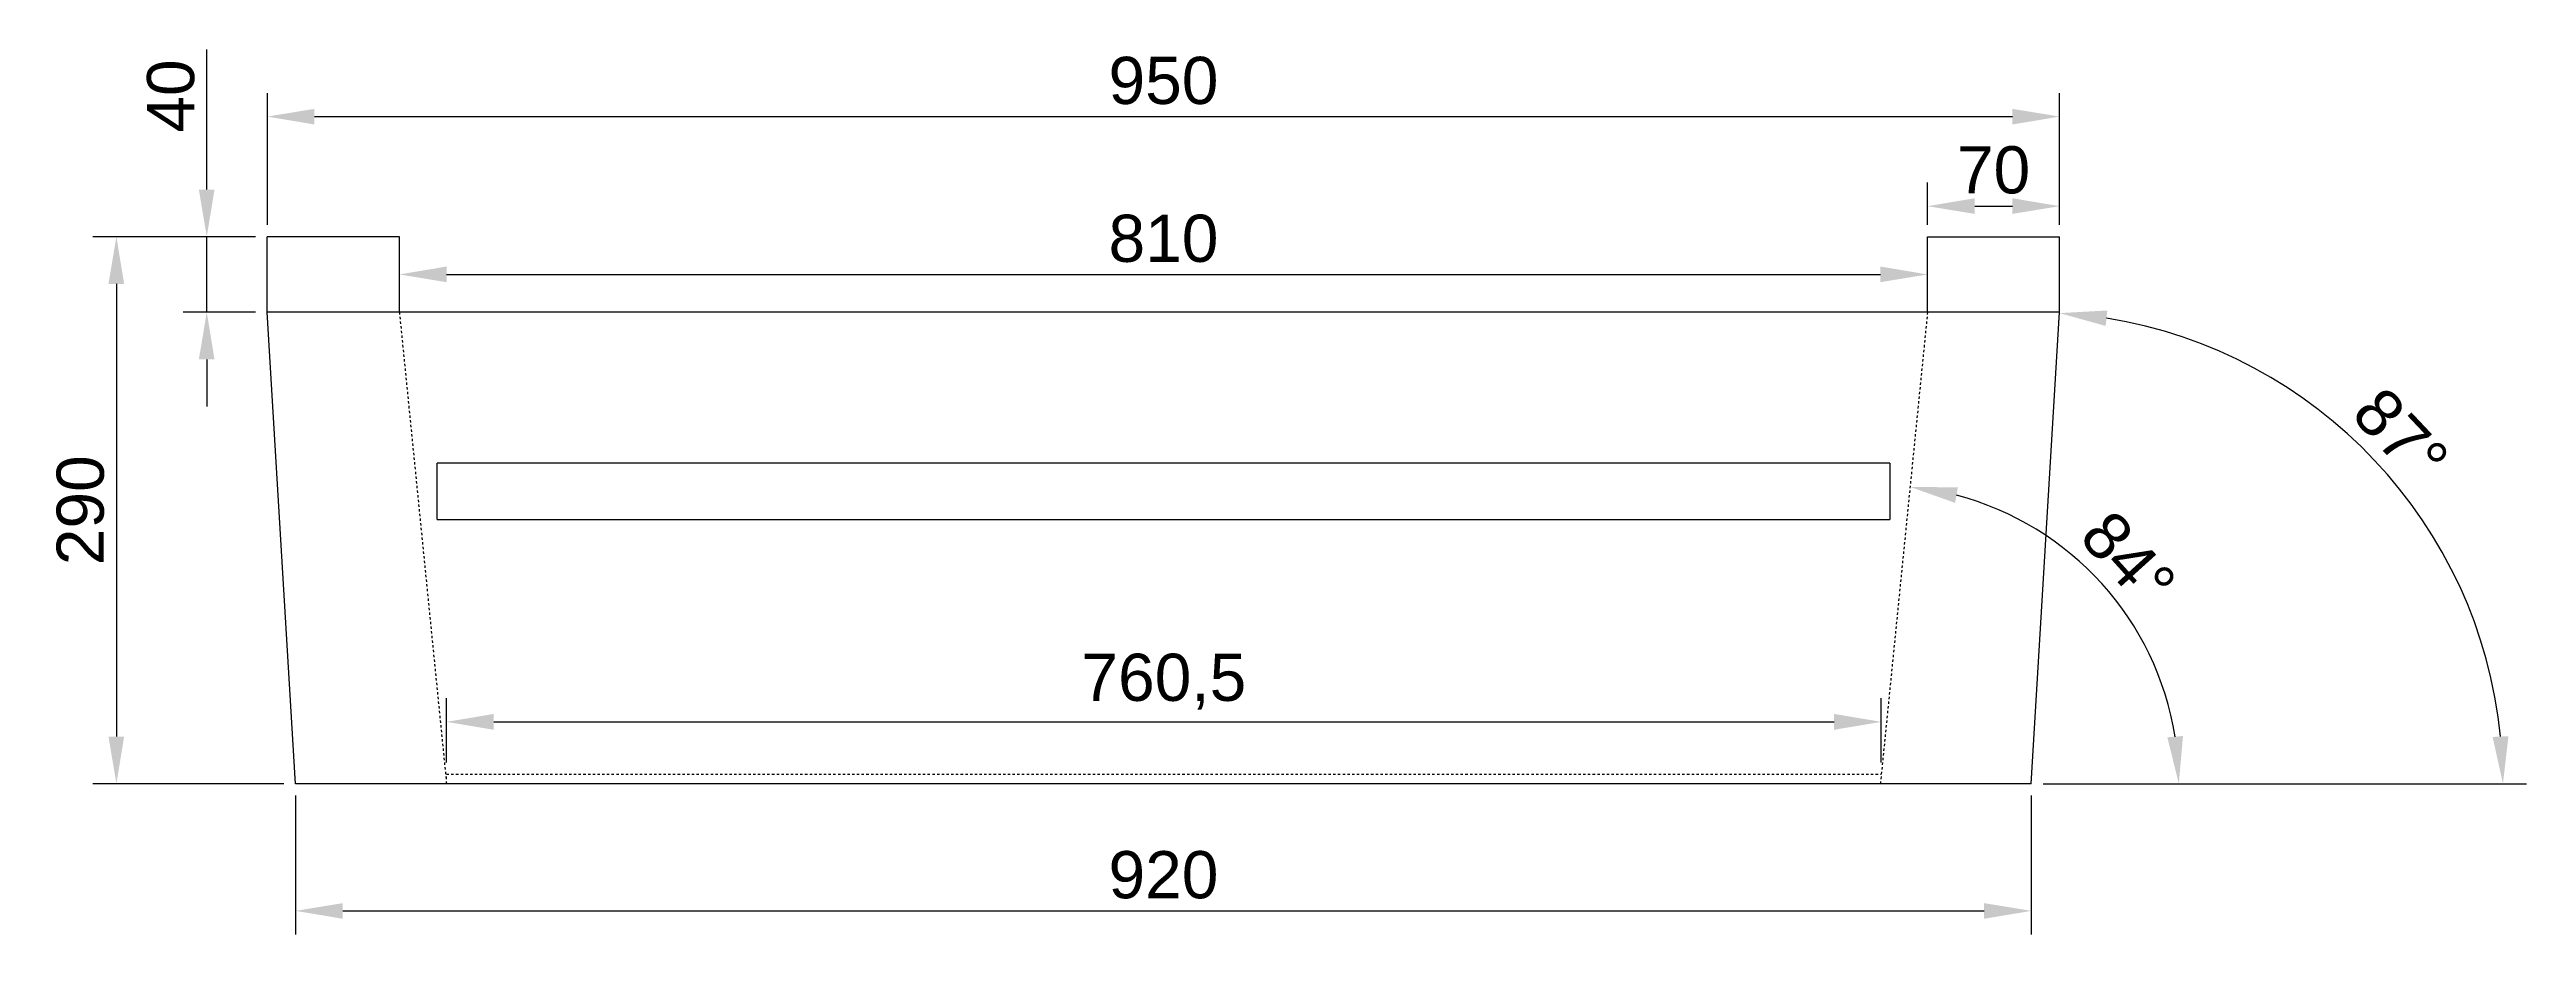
# Model space of a CAD drawing. Header units: millimetres. Extents: x 1887 to 5407, y 984 to 3911.
# Drawn here: x 4094 to 5407, y 2517 to 2987 of the extents above; entities that cross this region are included whole.
import ezdxf

# ---------------------------------------------------------------- set-up
doc = ezdxf.new("R2010")
doc.units = ezdxf.units.MM
doc.linetypes.add('JIS_02_1.2', pattern=[2.5, 1.25, -1.25])
doc.layers.add('PONTILHADO', color=7, linetype='JIS_02_1.2')
doc.styles.get("Standard").update_dxf_attribs({"font": 'arial.ttf'})
doc.dimstyles.new('Anotativo', dxfattribs={"dimscale": 0, "dimtxt": 2.5, "dimasz": 2.5, "dimexe": 1.25, "dimexo": 0.625, "dimtad": 1, "dimtxsty": 'Standard', "dimcen": 2.5, "dimadec": 0, "dimazin": 0, "dimtfac": 1, "dimtmove": 0, "dimatfit": 3, "dimfxl": 1, "dimarcsym": 0})

# ---------------------------------------------------------------- blocks, each defined once
blk = doc.blocks.new('*D42')
at = {"color": 0, "lineweight": -2, "transparency": 16777216}
for p, q in [((4209.2, 2893.7), (4209.2, 2963.6)), ((5159.2, 2893.7), (5159.2, 2963.6)), ((4234.2, 2951.1), (5134.2, 2951.1))]:
    blk.add_line(p, q, dxfattribs=at)
at = {"color": 0, "transparency": 16777216}
for points in [[(4234.2, 2955.2), (4234.2, 2946.9), (4209.2, 2951.1)], [(5134.2, 2955.2), (5134.2, 2946.9), (5159.2, 2951.1)]]:
    blk.add_solid(points, dxfattribs=at)
at = {"layer": 'Defpoints', "color": 0, "transparency": 16777216}
for p in [(5159.2, 2951.1), (4209.2, 2887.4), (5159.2, 2887.4)]:
    blk.add_point(p, dxfattribs=at)
at = {"color": 0, "transparency": 16777216, "insert": (4684.2, 2970.1), "char_height": 25, "attachment_point": 5}
blk.add_mtext('950', dxfattribs=at)
blk = doc.blocks.new('*D43')
at = {"color": 0, "lineweight": -2, "transparency": 16777216}
for p, q in [((5089.2, 2893.7), (5089.2, 2916.1)), ((5159.2, 2893.7), (5159.2, 2916.1)), ((5114.2, 2903.6), (5134.2, 2903.6))]:
    blk.add_line(p, q, dxfattribs=at)
at = {"color": 0, "transparency": 16777216}
for points in [[(5114.2, 2907.8), (5114.2, 2899.5), (5089.2, 2903.6)], [(5134.2, 2907.8), (5134.2, 2899.5), (5159.2, 2903.6)]]:
    blk.add_solid(points, dxfattribs=at)
at = {"layer": 'Defpoints', "color": 0, "transparency": 16777216}
for p in [(5159.2, 2903.6), (5089.2, 2887.4), (5159.2, 2887.4)]:
    blk.add_point(p, dxfattribs=at)
at = {"color": 0, "transparency": 16777216, "insert": (5124.2, 2922.7), "char_height": 25, "attachment_point": 5}
blk.add_mtext('70', dxfattribs=at)
blk = doc.blocks.new('*D55')
at = {"color": 0, "lineweight": -2, "transparency": 16777216}
for p, q in [((4177.1, 2912.4), (4177.1, 2986.7)), ((4202.9, 2887.4), (4164.6, 2887.4)), ((4177.1, 2847.4), (4177.1, 2887.4)), ((4202.9, 2847.4), (4164.6, 2847.4)), ((4177.1, 2822.4), (4177.1, 2797.4))]:
    blk.add_line(p, q, dxfattribs=at)
at = {"color": 0, "transparency": 16777216}
for points in [[(4172.9, 2912.4), (4181.2, 2912.4), (4177.1, 2887.4)], [(4172.9, 2822.4), (4181.2, 2822.4), (4177.1, 2847.4)]]:
    blk.add_solid(points, dxfattribs=at)
at = {"layer": 'Defpoints', "color": 0, "transparency": 16777216}
for p in [(4177.1, 2887.4), (4209.2, 2887.4), (4209.2, 2847.4)]:
    blk.add_point(p, dxfattribs=at)
at = {"color": 0, "transparency": 16777216, "insert": (4158.1, 2962), "char_height": 25, "attachment_point": 5, "rotation": 90}
blk.add_mtext('40', dxfattribs=at)
blk = doc.blocks.new('*D56')
at = {"color": 0, "lineweight": -2, "transparency": 16777216}
for p, q in [((4202.9, 2887.4), (4116.7, 2887.4)), ((4129.2, 2862.4), (4129.2, 2622.4)), ((4217.9, 2597.4), (4116.7, 2597.4))]:
    blk.add_line(p, q, dxfattribs=at)
at = {"color": 0, "transparency": 16777216}
for points in [[(4125, 2862.4), (4133.3, 2862.4), (4129.2, 2887.4)], [(4125, 2622.4), (4133.3, 2622.4), (4129.2, 2597.4)]]:
    blk.add_solid(points, dxfattribs=at)
at = {"layer": 'Defpoints', "color": 0, "transparency": 16777216}
for p in [(4209.2, 2887.4), (4129.2, 2597.4), (4224.2, 2597.4)]:
    blk.add_point(p, dxfattribs=at)
at = {"color": 0, "transparency": 16777216, "insert": (4110.2, 2742.4), "char_height": 25, "attachment_point": 5, "rotation": 90}
blk.add_mtext('290', dxfattribs=at)
blk = doc.blocks.new('*D57')
at = {"color": 0, "lineweight": -2, "transparency": 16777216}
for p, q in [((4224.2, 2591.2), (4224.2, 2517.5)), ((5144.2, 2591.2), (5144.2, 2517.5)), ((4249.2, 2530), (5119.2, 2530))]:
    blk.add_line(p, q, dxfattribs=at)
at = {"color": 0, "transparency": 16777216}
for points in [[(4249.2, 2534.1), (4249.2, 2525.8), (4224.2, 2530)], [(5119.2, 2534.1), (5119.2, 2525.8), (5144.2, 2530)]]:
    blk.add_solid(points, dxfattribs=at)
at = {"layer": 'Defpoints', "color": 0, "transparency": 16777216}
for p in [(4224.2, 2597.4), (5144.2, 2597.4), (5144.2, 2530)]:
    blk.add_point(p, dxfattribs=at)
at = {"color": 0, "transparency": 16777216, "insert": (4684.2, 2549), "char_height": 25, "attachment_point": 5}
blk.add_mtext('920', dxfattribs=at)
blk = doc.blocks.new('*D58')
at = {"color": 0, "lineweight": -2, "transparency": 16777216}
blk.add_line((5150.4, 2597.4), (5406.7, 2597.4), dxfattribs=at)
blk.add_arc((5144.2, 2597.4), 250, 5.7327, 80.8336, dxfattribs=at)
at = {"color": 0, "transparency": 16777216}
for points in [[(5183.6, 2840.1), (5184.5, 2848.3), (5159.2, 2846.9)], [(5397.1, 2622.6), (5388.7, 2622.2), (5394.2, 2597.4)]]:
    blk.add_solid(points, dxfattribs=at)
at = {"layer": 'Defpoints', "color": 0, "transparency": 16777216}
for p in [(5159.2, 2847.4), (5363.1, 2718.1), (4224.2, 2597.4), (5144.2, 2597.4), (5144.2, 2597.4)]:
    blk.add_point(p, dxfattribs=at)
at = {"color": 0, "transparency": 16777216, "insert": (5340, 2781.8), "char_height": 25, "attachment_point": 5, "rotation": 313.2832}
blk.add_mtext('87°', dxfattribs=at)
blk = doc.blocks.new('*D59')
at = {"color": 0, "lineweight": -2, "transparency": 16777216}
blk.add_line((5150.4, 2597.4), (5234.9, 2597.4), dxfattribs=at)
blk.add_arc((5064.2, 2597.4), 158.2, 9.0634, 75.226, dxfattribs=at)
at = {"color": 0, "transparency": 16777216}
for points in [[(5103.8, 2746.3), (5105.3, 2754.5), (5079.9, 2754.8)], [(5224.6, 2622.7), (5216.3, 2622), (5222.4, 2597.4)]]:
    blk.add_solid(points, dxfattribs=at)
at = {"layer": 'Defpoints', "color": 0, "transparency": 16777216}
for p in [(5089.2, 2847.4), (5203.8, 2671.9), (4224.2, 2597.4), (5064.2, 2597.4), (5144.2, 2597.4)]:
    blk.add_point(p, dxfattribs=at)
at = {"color": 0, "transparency": 16777216, "insert": (5195.6, 2716.3), "char_height": 25, "attachment_point": 5, "rotation": 312.1447}
blk.add_mtext('84°', dxfattribs=at)
blk = doc.blocks.new('*D60')
at = {"color": 0, "lineweight": -2, "transparency": 16777216}
for p, q in [((4279.2, 2853.7), (4279.2, 2879.9)), ((5089.2, 2853.7), (5089.2, 2879.9)), ((4304.2, 2867.4), (5064.2, 2867.4))]:
    blk.add_line(p, q, dxfattribs=at)
at = {"color": 0, "transparency": 16777216}
for points in [[(4304.2, 2871.6), (4304.2, 2863.3), (4279.2, 2867.4)], [(5064.2, 2871.6), (5064.2, 2863.3), (5089.2, 2867.4)]]:
    blk.add_solid(points, dxfattribs=at)
at = {"layer": 'Defpoints', "color": 0, "transparency": 16777216}
for p in [(5089.2, 2867.4), (4279.2, 2847.4), (5089.2, 2847.4)]:
    blk.add_point(p, dxfattribs=at)
at = {"color": 0, "transparency": 16777216, "insert": (4684.2, 2886.4), "char_height": 25, "attachment_point": 5}
blk.add_mtext('810', dxfattribs=at)
blk = doc.blocks.new('*D61')
at = {"color": 0, "lineweight": -2, "transparency": 16777216}
for p, q in [((4304.2, 2608.7), (4304.2, 2642.7)), ((5064.7, 2608.7), (5064.7, 2642.7)), ((4329.2, 2630.2), (5039.7, 2630.2))]:
    blk.add_line(p, q, dxfattribs=at)
at = {"color": 0, "transparency": 16777216}
for points in [[(4329.2, 2634.4), (4329.2, 2626), (4304.2, 2630.2)], [(5039.7, 2634.4), (5039.7, 2626), (5064.7, 2630.2)]]:
    blk.add_solid(points, dxfattribs=at)
at = {"layer": 'Defpoints', "color": 0, "transparency": 16777216}
for p in [(5064.7, 2630.2), (4304.2, 2602.4), (5064.7, 2602.4)]:
    blk.add_point(p, dxfattribs=at)
at = {"color": 0, "transparency": 16777216, "insert": (4684.4, 2651.5), "char_height": 25, "attachment_point": 5}
blk.add_mtext('760,5', dxfattribs=at)

msp = doc.modelspace()

# ---------------------------------------------------------------- linework, layer by layer
at = {"color": 7}
for p, q in [((4209.19, 2847.418), (4209.19, 2887.418)), ((4209.19, 2847.418), (4209.19, 2887.418)), ((4279.19, 2887.418), (4209.19, 2887.418)), ((4279.19, 2847.418), (4279.19, 2887.418)), ((5089.19, 2847.418), (5089.19, 2887.418)), ((5089.19, 2887.418), (5159.19, 2887.418)), ((5159.19, 2847.418), (5159.19, 2887.418)), ((5159.19, 2847.418), (4209.19, 2847.418)), ((4224.19, 2597.418), (4209.19, 2847.418)), ((5144.19, 2597.418), (5159.19, 2847.418)), ((5069.19, 2767.418), (4299.19, 2767.418)), ((4299.19, 2737.418), (4299.19, 2767.418)), ((5069.19, 2767.418), (5069.19, 2737.418)), ((4299.19, 2737.418), (5069.19, 2737.418)), ((5144.19, 2597.418), (4224.19, 2597.418))]:
    msp.add_line(p, q, dxfattribs=at)
at = {"layer": 'PONTILHADO', "color": 7}
for p, q in [((4279.19, 2847.418), (4304.19, 2597.418)), ((5089.19, 2847.418), (5064.19, 2597.418)), ((4304.19, 2597.418), (4304.19, 2602.418)), ((4304.19, 2602.418), (5064.69, 2602.418))]:
    msp.add_line(p, q, dxfattribs=at)

# ---------------------------------------------------------------- dimensions: what is measured, and where the dimension line sits
at = {"color": 1}
for base, p1, p2, picture, middle in [((4177.066, 2887.418), (4209.19, 2847.418), (4209.19, 2887.418), '*D55', (4158.052, 2962.034)), ((4129.176, 2597.418), (4209.19, 2887.418), (4224.19, 2597.418), '*D56', (4110.162, 2742.418))]:
    dim = msp.add_linear_dim(base=base, p1=p1, p2=p2, angle=90, dimstyle='Anotativo', dxfattribs=at)
    dim.commit()
    dim.dimension.update_dxf_attribs({"geometry": picture, "text_midpoint": middle})
for base, p1, p2, picture, middle in [((5159.19, 2951.066), (4209.19, 2887.418), (5159.19, 2887.418), '*D42', (4684.19, 2970.08)), ((5159.19, 2903.648), (5089.19, 2887.418), (5159.19, 2887.418), '*D43', (5124.19, 2922.663)), ((5089.19, 2867.418), (4279.19, 2847.418), (5089.19, 2847.418), '*D60', (4684.19, 2886.432)), ((5064.69, 2630.184), (4304.19, 2602.418), (5064.69, 2602.418), '*D61', (4684.44, 2651.458)), ((5144.19, 2529.982), (4224.19, 2597.418), (5144.19, 2597.418), '*D57', (4684.19, 2548.996))]:
    dim = msp.add_linear_dim(base=base, p1=p1, p2=p2, dimstyle='Anotativo', dxfattribs=at)
    dim.commit()
    dim.dimension.update_dxf_attribs({"geometry": picture, "text_midpoint": middle})
for base, line2, picture, middle in [((5363.121, 2718.052), ((5144.19, 2597.418), (5159.19, 2847.418)), '*D58', (5340.001, 2781.832)), ((5203.752, 2671.926), ((5089.19, 2847.418), (5064.19, 2597.418)), '*D59', (5195.59, 2716.333))]:
    dim = msp.add_angular_dim_2l(base=base, line1=((5144.19, 2597.418), (4224.19, 2597.418)), line2=line2, dimstyle='Anotativo', override={"dimscale": 0}, dxfattribs=at)
    dim.commit()
    dim.dimension.update_dxf_attribs({"geometry": picture, "text_midpoint": middle})

doc.saveas('drawing.dxf')
